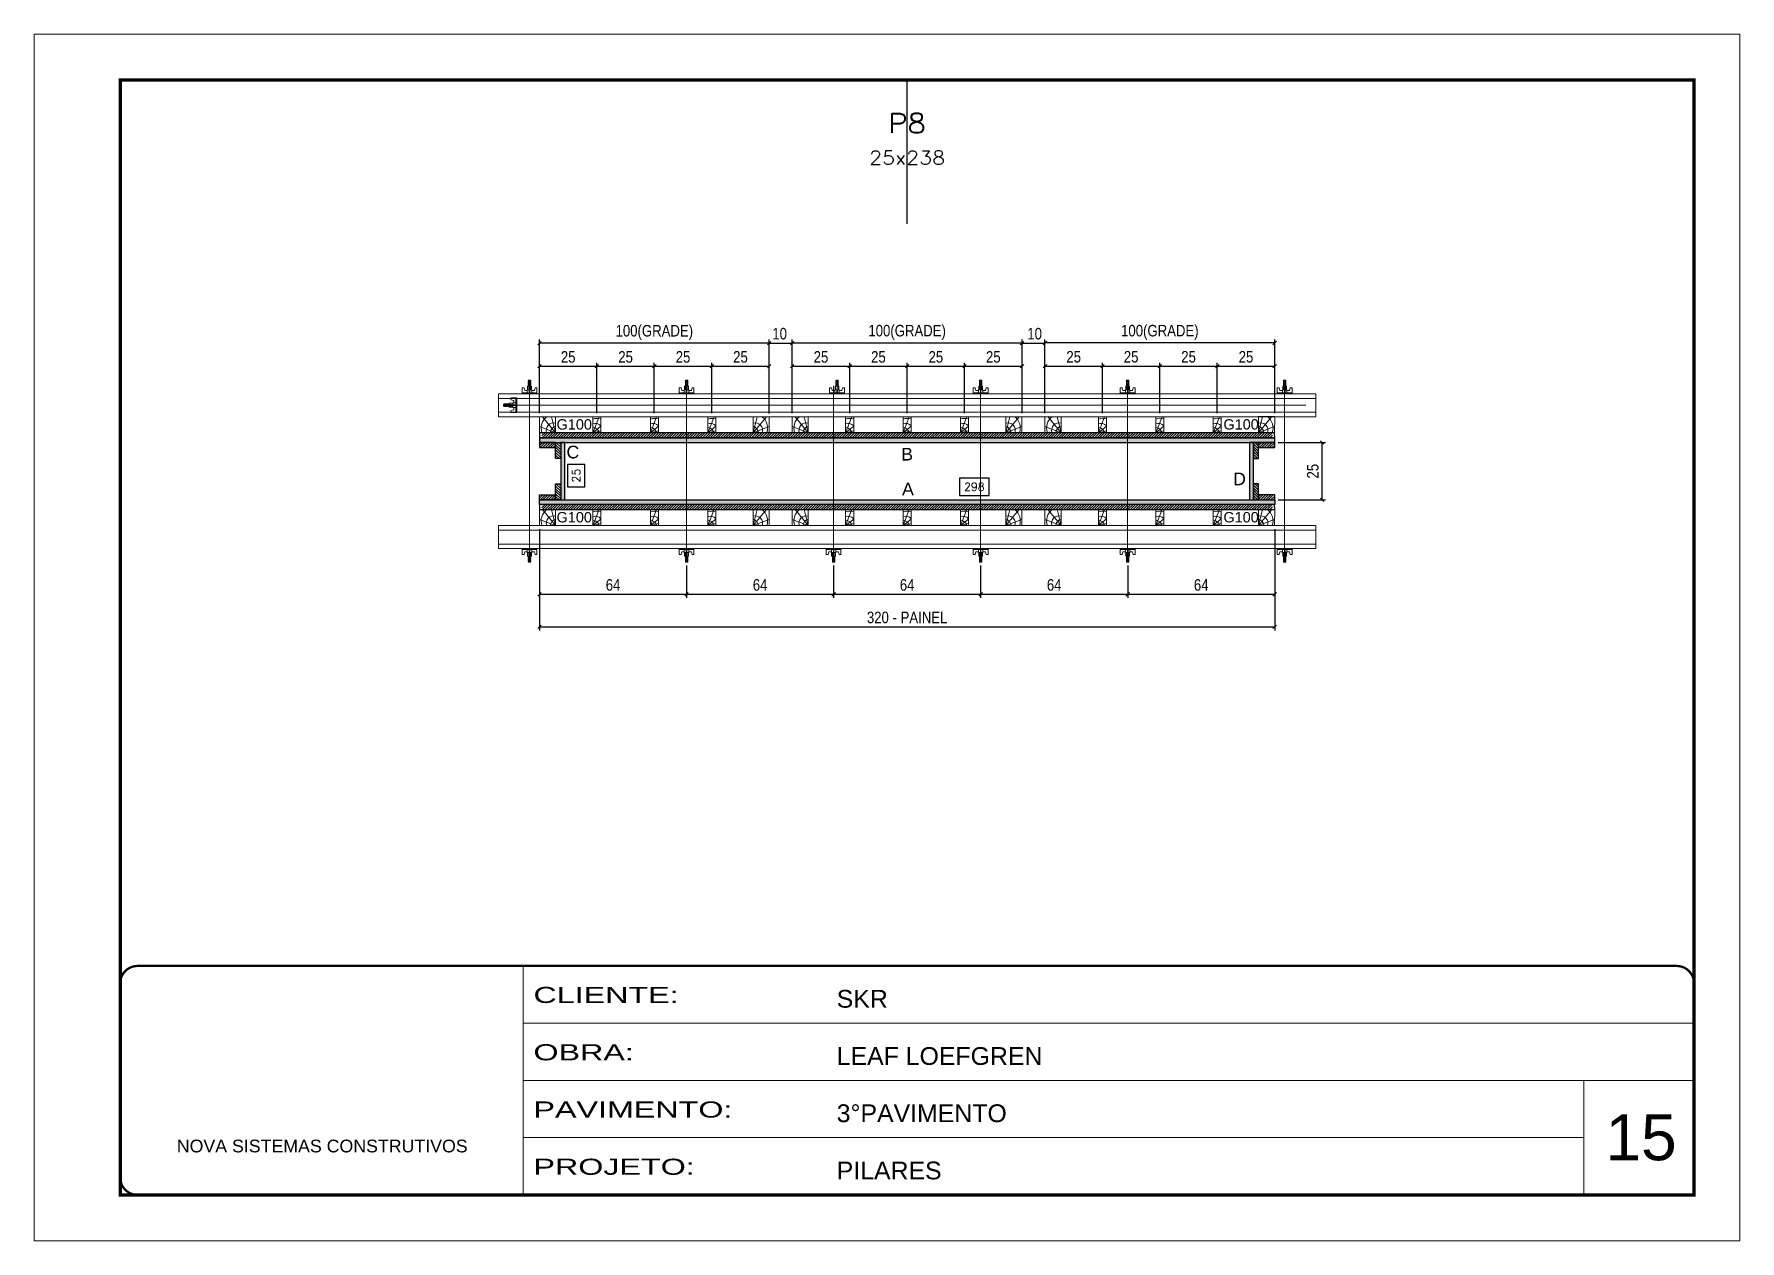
# Model space of a CAD drawing. Extents: x 14400 to 27878, y -21631 to 6985.
# Drawn here: x 17597 to 19082, y 2489 to 3539 of the extents above; entities that cross this region are included whole.
import ezdxf
from ezdxf.enums import TextEntityAlignment as Align

# ---------------------------------------------------------------- set-up
doc = ezdxf.new("R2010")
doc.units = 0
for name, pattern in [('CONTINUO', [0]), ('DASHED', [0.75, 0.5, -0.25]), ('HIDDEN', [0.375, 0.25, -0.125])]:
    doc.linetypes.add(name, pattern=pattern)
for name, color, linetype, lineweight in [('CARIMBO', 255, 'Continuous', 9), ('Folhas', 255, 'Continuous', 9), ('Hachura', 251, 'Continuous', 9), ('Madeira', 126, 'Continuous', 18), ('Perfil Metálico', 224, 'Continuous', 18), ('SARRAFO DE PRESSAO', 251, 'DASHED', 9), ('Texto Seção', 7, 'Continuous', 15)]:
    doc.layers.add(name, color=color, linetype=linetype, lineweight=lineweight)
for name, color, linetype in [('CHAPA', 1, 'Continuous'), ('COTA', 241, 'Continuous'), ('SARRAFO', 251, 'Continuous'), ('Texto de Titulo', 7, 'Continuous'), ('Texto Qtd Sarr', 242, 'Continuous'), ('TEXTO_GERAL', 7, 'Continuous')]:
    doc.layers.add(name, color=color, linetype=linetype)
doc.styles.add('ARIAL', font='arial.ttf')
doc.styles.add('COTA TECNICA 2X', font='techl___.ttf', dxfattribs={"height": 10})
doc.styles.add('ROMANS', font='romans.shx')
doc.styles.add('SANSSERIF', font='sas_____.pfb')
doc.styles.add('Tecnologia', font='')
doc.styles.get('Tecnologia').set_extended_font_data('Forgotten Futurist')
doc.dimstyles.new('SECAO PILAR', dxfattribs={"dimtxt": 10, "dimasz": 3, "dimexe": 3, "dimexo": 3, "dimgap": 3, "dimtad": 1, "dimdec": 1, "dimlfac": 0.5, "dimzin": 12, "dimdsep": 46, "dimtxsty": 'COTA TECNICA 2X', "dimblk1": 'OBLIQUE', "dimblk2": 'OBLIQUE', "dimsah": 1, "dimcen": 0.9, "dimclrd": 256, "dimclre": 256, "dimclrt": 256, "dimadec": 1, "dimazin": 3, "dimtfac": 1, "dimtdec": 1, "dimtmove": 0, "dimatfit": 3, "dimfxl": 1, "dimtolj": 1, "dimtzin": 12, "dimarcsym": 0})
doc.dimstyles.new('SECÇÃO 2', dxfattribs={"dimtxt": 7, "dimasz": 6, "dimexe": 0.18, "dimexo": 2, "dimgap": -4, "dimtad": 3, "dimdec": 1, "dimlfac": 0.5, "dimzin": 12, "dimdsep": 46, "dimtxsty": 'ROMANS', "dimblk": 'ARCHTICK', "dimcen": 0.09, "dimse1": 1, "dimse2": 1, "dimsd1": 1, "dimsd2": 1, "dimclrd": 180, "dimclre": 5, "dimclrt": 1, "dimadec": 0, "dimazin": 3, "dimtfac": 1, "dimtdec": 1, "dimtofl": 0, "dimtmove": 0, "dimatfit": 3, "dimldrblk": 'ARCHTICK', "dimfxl": 1, "dimtolj": 1, "dimtzin": 0, "dimarcsym": 0})
pattern_1 = [(315, (41554.3754, -6355.2019), (1.12253202, 1.12253202), [])]
pattern_2 = [(315, (41554.3754, -6319.2019), (1.12253202, 1.12253202), [])]

msp = doc.modelspace()

# ---------------------------------------------------------------- texts
at = {"layer": 'CARIMBO', "style": 'ARIAL'}
msp.add_text('15', height=40, dxfattribs=at).set_placement((18964.83, 2559.15))
at = {"layer": 'TEXTO_GERAL', "color": 0, "linetype": 'Continuous', "style": 'SANSSERIF'}
for p in [(18051.81, 3199.43), (18632.35, 3199.45), (18051.81, 3118.64), (18632.35, 3118.66)]:
    msp.add_text('G100', height=9, dxfattribs=at).set_placement(p, align=Align.MIDDLE_LEFT)
at = {"layer": 'TEXTO_GERAL', "style": 'ARIAL'}
for s, p in [('C', (18065.98, 3175.37)), ('B', (18356.97, 3173.5)), ('A', (18357.71, 3143.27)), ('D', (18646.33, 3152.01))]:
    msp.add_text(s, height=11, dxfattribs=at).set_placement(p, align=Align.MIDDLE_CENTER)

# ---------------------------------------------------------------- blocks, each defined once
blk = doc.blocks.new('9999999999')
at = {"color": 30, "linetype": 'CONTINUO'}
for p, q in [((98564.6, 34230.2), (98564.6, 34429.4)), ((98564.6, 34379.6), (99584, 34379.6)), ((98564.6, 34329.8), (99488, 34329.8)), ((99584, 34329.8), (99488, 34329.8)), ((99488, 34329.8), (99488, 34230.2)), ((98564.6, 34280), (99488, 34280))]:
    blk.add_line(p, q, dxfattribs=at)
at = {"color": 30, "linetype": 'CONTINUO', "const_width": 2}
blk.add_lwpolyline([(99584, 34230.2), (99584, 34414.4, 0.414214), (99569, 34429.4), (98229, 34429.4, 0.414214), (98214, 34414.4), (98214, 34245.2, 0.414214), (98229, 34230.2), (99584, 34230.2)], format="xyb", dxfattribs=at)
at = {"layer": 'Folhas'}
blk.add_lwpolyline([(98139, 34190.2), (99624, 34190.2), (99624, 35240.2), (98139, 35240.2)], close=True, dxfattribs=at)
at = {"layer": 'Folhas', "color": 30, "const_width": 3}
blk.add_lwpolyline([(98214, 34230.2), (99584, 34230.2), (99584, 35200.2), (98214, 35200.2)], close=True, dxfattribs=at)
at = {"color": 7, "linetype": 'Continuous', "ltscale": 5, "style": 'ARIAL'}
for s, height, p in [('SKR', 15.48, (98837.7, 34393.1)), ('LEAF LOEFGREN', 15.483, (98837.7, 34343.3)), ('3°PAVIMENTO', 15.483, (98837.7, 34293.5)), ('NOVA SISTEMAS CONSTRUTIVOS', 11.059, (98263.2, 34267.2)), ('PILARES', 15.48, (98837.7, 34243.7))]:
    blk.add_text(s, height=height, dxfattribs=at).set_placement(p)
at = {"layer": 'Folhas', "color": 7, "style": 'Tecnologia', "width": 1.5}
for s, p in [('CLIENTE:', (98573.7, 34397.2)), ('OBRA:', (98573.7, 34347.3)), ('PAVIMENTO:', (98573.7, 34297.5)), ('PROJETO:', (98573.7, 34247.7))]:
    blk.add_text(s, height=14, dxfattribs=at).set_placement(p)
blk = doc.blocks.new('titulo1')
at = {"layer": 'Defpoints', "color": 252, "linetype": 'HIDDEN', "ltscale": 2}
blk.add_line((0, 0), (0, 125), dxfattribs=at)
at = {"layer": 'Defpoints', "style": 'ROMANS', "oblique": 15}
blk.add_attdef('FOLHA', text='', height=10, dxfattribs=at).set_placement((0, 15.6), align=Align.MIDDLE_CENTER)
at = {"layer": 'Texto Qtd Sarr', "color": 3, "style": 'ROMANS', "oblique": 15}
for tag, height, p in [('TITULO', 17, (0, 71.4)), ('SEÇÃO', 12, (0, 41.5))]:
    blk.add_attdef(tag, text='', height=height, dxfattribs=at).set_placement(p, align=Align.MIDDLE_CENTER)
blk = doc.blocks.new('*D4139')
at = {"layer": 'COTA', "color": 180, "lineweight": -2, "transparency": 16777216}
for p, q in [((18076.4, 3164.5), (18061.4, 3164.5)), ((18061.4, 3164.5), (18061.4, 3145.2)), ((18076.4, 3145.2), (18076.4, 3164.5)), ((18061.4, 3145.2), (18076.4, 3145.2))]:
    blk.add_line(p, q, dxfattribs=at)
at = {"layer": 'Defpoints', "color": 0, "transparency": 16777216}
for p in [(18076.3, 3183.7), (18076.3, 3133.7), (18080.4, 3133.7)]:
    blk.add_point(p, dxfattribs=at)
at = {"layer": 'COTA', "color": 1, "transparency": 16777216, "insert": (18068.9, 3154.8), "char_height": 7, "attachment_point": 5, "rotation": 90, "style": 'ROMANS'}
blk.add_mtext('\\A1;25', dxfattribs=at)
blk = doc.blocks.new('_ArchTick')
at = {"color": 0, "linetype": 'ByBlock', "const_width": 0.15}
blk.add_lwpolyline([(-0.5, -0.5), (0.5, 0.5)], dxfattribs=at)
blk = doc.blocks.new('*D4140')
at = {"layer": 'COTA', "color": 180, "lineweight": -2, "transparency": 16777216}
for p, q in [((18428.5, 3152.7), (18402.5, 3152.7)), ((18402.5, 3152.7), (18402.5, 3137.7)), ((18428.5, 3137.7), (18428.5, 3152.7)), ((18402.5, 3137.7), (18428.5, 3137.7))]:
    blk.add_line(p, q, dxfattribs=at)
at = {"layer": 'Defpoints', "color": 0, "transparency": 16777216}
for p in [(18059, 3133.7), (18655, 3133.7), (18655, 3133.7)]:
    blk.add_point(p, dxfattribs=at)
at = {"layer": 'COTA', "color": 1, "transparency": 16777216, "insert": (18415.5, 3145.2), "char_height": 7, "attachment_point": 5, "style": 'ROMANS'}
blk.add_mtext('\\A1;298', dxfattribs=at)
blk = doc.blocks.new('_Oblique')
at = {"color": 0, "linetype": 'ByBlock', "lineweight": -2}
blk.add_line((-0.5, -0.5), (0.5, 0.5), dxfattribs=at)
blk = doc.blocks.new('*D4141')
at = {"layer": 'COTA', "lineweight": -2, "transparency": 16777216}
for p, q in [((18037, 3108.4), (18037, 3020.2)), ((18677, 3108.4), (18677, 3020.2)), ((18037, 3023.2), (18677, 3023.2))]:
    blk.add_line(p, q, dxfattribs=at)
at = {"layer": 'Defpoints', "color": 0, "transparency": 16777216}
for p in [(18037, 3111.4), (18677, 3111.4), (18677, 3023.2)]:
    blk.add_point(p, dxfattribs=at)
at = {"layer": 'COTA', "lineweight": -2, "transparency": 16777216, "xscale": 3, "yscale": 3, "zscale": 3, "rotation": 180}
blk.add_blockref('_Oblique', (18037, 3023.2), dxfattribs=at)
at = {"layer": 'COTA', "lineweight": -2, "transparency": 16777216, "xscale": 3, "yscale": 3, "zscale": 3}
blk.add_blockref('_Oblique', (18677, 3023.2), dxfattribs=at)
at = {"layer": 'COTA', "transparency": 16777216, "insert": (18357, 3031.4), "char_height": 10, "attachment_point": 5, "style": 'COTA TECNICA 2X'}
blk.add_mtext('\\A1;320 - PAINEL', dxfattribs=at)
blk = doc.blocks.new('*D4142')
at = {"layer": 'COTA', "lineweight": -2, "transparency": 16777216}
for p, q in [((18037, 3108.3), (18037, 3048.6)), ((18165, 3076.6), (18165, 3048.6)), ((18037, 3051.6), (18165, 3051.6))]:
    blk.add_line(p, q, dxfattribs=at)
at = {"layer": 'Defpoints', "color": 0, "transparency": 16777216}
for p in [(18037, 3111.3), (18165, 3079.6), (18165, 3051.6)]:
    blk.add_point(p, dxfattribs=at)
at = {"layer": 'COTA', "lineweight": -2, "transparency": 16777216, "xscale": 3, "yscale": 3, "zscale": 3, "rotation": 180}
blk.add_blockref('_Oblique', (18037, 3051.6), dxfattribs=at)
at = {"layer": 'COTA', "lineweight": -2, "transparency": 16777216, "xscale": 3, "yscale": 3, "zscale": 3}
blk.add_blockref('_Oblique', (18165, 3051.6), dxfattribs=at)
at = {"layer": 'COTA', "transparency": 16777216, "insert": (18101, 3059.7), "char_height": 10, "attachment_point": 5, "style": 'COTA TECNICA 2X'}
blk.add_mtext('\\A1;64', dxfattribs=at)
blk = doc.blocks.new('*D4143')
at = {"layer": 'COTA', "lineweight": -2, "transparency": 16777216}
for p, q in [((18677, 3108.3), (18677, 3048.6)), ((18549, 3076.6), (18549, 3048.6)), ((18549, 3051.6), (18677, 3051.6))]:
    blk.add_line(p, q, dxfattribs=at)
at = {"layer": 'Defpoints', "color": 0, "transparency": 16777216}
for p in [(18677, 3111.3), (18549, 3079.6), (18677, 3051.6)]:
    blk.add_point(p, dxfattribs=at)
at = {"layer": 'COTA', "lineweight": -2, "transparency": 16777216, "xscale": 3, "yscale": 3, "zscale": 3, "rotation": 180}
blk.add_blockref('_Oblique', (18549, 3051.6), dxfattribs=at)
at = {"layer": 'COTA', "lineweight": -2, "transparency": 16777216, "xscale": 3, "yscale": 3, "zscale": 3}
blk.add_blockref('_Oblique', (18677, 3051.6), dxfattribs=at)
at = {"layer": 'COTA', "transparency": 16777216, "insert": (18613, 3059.7), "char_height": 10, "attachment_point": 5, "style": 'COTA TECNICA 2X'}
blk.add_mtext('\\A1;64', dxfattribs=at)
blk = doc.blocks.new('C')
at = {"layer": 'Hachura', "color": 0}
for p, q in [((0, 3.22), (0, -3.22)), ((0.45, 3.22), (0, 3.22)), ((0.46, 3.16), (0, 3.16)), ((0.46, 3.05), (0, 3.05)), ((0.46, 2.88), (0, 2.88)), ((0, 2.75), (0, -1.16)), ((0.46, 2.65), (0, 2.65)), ((0.46, 2.23), (0, 2.23)), ((0.46, 1.51), (0, 1.51)), ((0.39, 0.49), (0.17, 0.49)), ((0.45, -3.23), (0.45, 3.22)), ((0.45, 3.22), (2.58, 3.22)), ((1.74, 0.97), (0.45, 0.97)), ((1.45, 0.1), (0.45, 0.1)), ((1.35, 1.94), (1.35, 0.96)), ((2.58, 2.39), (1.47, 2.09)), ((1.74, -0.97), (1.74, 0.97)), ((1.74, 0.97), (1.74, 0.84)), ((1.74, 0.97), (1.74, 0.84)), ((1.74, 0.84), (3.35, 0.84)), ((3.35, 0.45), (1.74, 0.45)), ((2.58, 3.22), (2.58, 2.39)), ((3.32, 0.84), (3.32, -0.84)), ((3.35, 0.84), (3.35, -0.84)), ((3.68, 0.45), (3.35, 0.45)), ((3.84, -0.52), (3.35, 0.45)), ((3.35, 0.06), (3.67, -0.57)), ((3.68, 0.45), (4.16, -0.52)), ((3.72, 0.5), (4.25, -0.57)), ((4.37, -0.55), (3.83, 0.53)), ((4.15, 0.45), (3.93, 0.45)), ((4.42, -0.52), (3.93, 0.45)), ((4.15, 0.45), (4.26, 0.45)), ((4.26, 0.45), (4.74, -0.52)), ((4.3, 0.5), (4.83, -0.57)), ((4.95, -0.55), (4.41, 0.53)), ((4.51, 0.45), (4.84, 0.45)), ((5, -0.52), (4.51, 0.45)), ((4.84, 0.45), (5.32, -0.52)), ((4.88, 0.5), (5.41, -0.57)), ((5.53, -0.55), (4.99, 0.53)), ((5.58, -0.52), (5.09, 0.45)), ((5.42, 0.45), (5.09, 0.45)), ((5.58, -0.52), (5.09, 0.45)), ((5.42, 0.45), (5.74, -0.19)), ((5.46, 0.5), (5.74, -0.07)), ((5.74, 0.19), (5.57, 0.53)), ((5.74, 0.32), (5.68, 0.45)), ((5.68, 0.45), (5.74, 0.45)), ((5.74, 0.45), (5.9, 0.29)), ((5.74, 0.45), (5.74, -0.52)), ((5.9, -0.36), (5.9, 0.29)), ((0.45, 0), (0, 0)), ((0.46, -1.52), (0, -1.52)), ((0.46, -2.23), (0, -2.23)), ((0.46, -2.65), (0, -2.65)), ((0.46, -2.88), (0, -2.88)), ((0.46, -3.05), (0, -3.05)), ((0.46, -3.16), (0, -3.16)), ((0, -3.22), (2.57, -3.22)), ((0.08, -0.48), (0.29, -0.48)), ((0.29, -0.48), (0.4, -0.48)), ((0.45, 0), (0.45, -0.97)), ((0.45, -0.16), (1.45, -0.16)), ((0.45, -0.65), (0.45, -0.32)), ((0.45, -3.23), (0.45, -0.65)), ((0.45, -0.97), (1.74, -0.97)), ((1.35, -1.94), (1.35, -0.97)), ((2.58, -2.39), (1.47, -2.1)), ((3.35, -0.32), (1.74, -0.32)), ((3.35, -0.84), (1.74, -0.84)), ((2.58, -3.23), (2.58, -2.39)), ((3.35, -0.07), (3.58, -0.52)), ((3.35, -0.52), (3.58, -0.52)), ((3.84, -0.52), (4.16, -0.52)), ((4.42, -0.52), (4.74, -0.52)), ((4.63, -0.52), (4.74, -0.52)), ((5, -0.52), (5.32, -0.52)), ((5.58, -0.52), (5.74, -0.52)), ((5.74, -0.52), (5.9, -0.36)), ((5.74, -0.52), (5.74, -0.52))]:
    blk.add_line(p, q, dxfattribs=at)
for centre, radius, start, end in [((1.52, 1.94), 0.161, 104.74356, 180), ((1.44, -0.03), 0.129, 272.69497, 87.30503), ((3.81, 0.39), 0.143, 25.56881, 154.43119), ((4.39, 0.39), 0.143, 25.56881, 154.43119), ((4.97, 0.39), 0.143, 25.56881, 154.43119), ((5.55, 0.39), 0.143, 25.56881, 154.43119), ((0.17, -0.37), 0.174, 221.74404, 317.85924), ((1.52, -1.94), 0.161, 180, 255.25644), ((3.71, -0.4), 0.174, 222.14076, 318.25596), ((4.29, -0.4), 0.174, 222.14076, 318.25596), ((4.87, -0.4), 0.174, 222.14076, 318.25596), ((5.45, -0.4), 0.174, 222.14076, 318.25596), ((5.61, -0.4), 0.174, 317.85924, 318.25596)]:
    blk.add_arc(centre, radius, start, end, dxfattribs=at)
blk = doc.blocks.new('*D4144')
at = {"layer": 'COTA', "lineweight": -2, "transparency": 16777216}
for p, q in [((18680, 3183.7), (18721.3, 3183.7)), ((18718.3, 3133.7), (18718.3, 3183.7)), ((18680, 3133.7), (18721.3, 3133.7))]:
    blk.add_line(p, q, dxfattribs=at)
at = {"layer": 'Defpoints', "color": 0, "transparency": 16777216}
for p in [(18677, 3183.7), (18718.3, 3183.7), (18677, 3133.7)]:
    blk.add_point(p, dxfattribs=at)
at = {"layer": 'COTA', "lineweight": -2, "transparency": 16777216, "xscale": 3, "yscale": 3, "zscale": 3}
for p, rotation in [((18718.3, 3183.7), 90), ((18718.3, 3133.7), 270)]:
    blk.add_blockref('_Oblique', p, dxfattribs=dict(at, rotation=rotation))
at = {"layer": 'COTA', "transparency": 16777216, "insert": (18710.2, 3158.7), "char_height": 10, "attachment_point": 5, "rotation": 90, "style": 'COTA TECNICA 2X'}
blk.add_mtext('\\A1;25', dxfattribs=at)
blk = doc.blocks.new('*D4145')
at = {"layer": 'COTA', "lineweight": -2, "transparency": 16777216}
for p, q in [((18165, 3076.6), (18165, 3048.6)), ((18293, 3076.6), (18293, 3048.6)), ((18165, 3051.6), (18293, 3051.6))]:
    blk.add_line(p, q, dxfattribs=at)
at = {"layer": 'Defpoints', "color": 0, "transparency": 16777216}
for p in [(18165, 3079.6), (18293, 3079.6), (18293, 3051.6)]:
    blk.add_point(p, dxfattribs=at)
at = {"layer": 'COTA', "lineweight": -2, "transparency": 16777216, "xscale": 3, "yscale": 3, "zscale": 3, "rotation": 180}
blk.add_blockref('_Oblique', (18165, 3051.6), dxfattribs=at)
at = {"layer": 'COTA', "lineweight": -2, "transparency": 16777216, "xscale": 3, "yscale": 3, "zscale": 3}
blk.add_blockref('_Oblique', (18293, 3051.6), dxfattribs=at)
at = {"layer": 'COTA', "transparency": 16777216, "insert": (18229, 3059.7), "char_height": 10, "attachment_point": 5, "style": 'COTA TECNICA 2X'}
blk.add_mtext('\\A1;64', dxfattribs=at)
blk = doc.blocks.new('PONTALETE')
at = {"layer": 'Madeira'}
for q in [(2.71, 7), (7, 5.76), (7, 1.74)]:
    blk.add_line((0, 0), q, dxfattribs=at)
blk.add_lwpolyline([(0, 0), (7, 0), (7, 7), (0, 7)], close=True, dxfattribs=at)
for centre, radius, start, end in [((2.04, 0.06), 6.23, 37.28179, 109.09128), ((1.09, 0.9), 3.19, 343.60304, 109.98471), ((-0.21, -0.78), 3.09, 14.63219, 86.0383)]:
    blk.add_arc(centre, radius, start, end, dxfattribs=at)
blk = doc.blocks.new('MEIO PONTALETE')
at = {"layer": 'Madeira'}
for q in [(2.71, 7), (3.5, 2.88), (3.5, 0.87)]:
    blk.add_line((0, 0), q, dxfattribs=at)
blk.add_lwpolyline([(0, 0), (3.5, 0), (3.5, 7), (0, 7)], close=True, dxfattribs=at)
for centre, radius, start, end in [((2.04, 0.06), 6.23, 76.44987, 109.09128), ((1.09, 0.9), 3.19, 40.90626, 109.98471), ((-0.21, -0.78), 3.09, 14.63219, 86.0383)]:
    blk.add_arc(centre, radius, start, end, dxfattribs=at)
blk = doc.blocks.new('*D4146')
at = {"layer": 'COTA', "lineweight": -2, "transparency": 16777216}
for p, q in [((18036.9, 3209.1), (18036.9, 3253)), ((18086.9, 3209.1), (18086.9, 3253)), ((18036.9, 3250), (18086.9, 3250))]:
    blk.add_line(p, q, dxfattribs=at)
at = {"layer": 'Defpoints', "color": 0, "transparency": 16777216}
for p in [(18086.9, 3250), (18036.9, 3206.1), (18086.9, 3206.1)]:
    blk.add_point(p, dxfattribs=at)
at = {"layer": 'COTA', "lineweight": -2, "transparency": 16777216, "xscale": 3, "yscale": 3, "zscale": 3, "rotation": 180}
blk.add_blockref('_Oblique', (18036.9, 3250), dxfattribs=at)
at = {"layer": 'COTA', "lineweight": -2, "transparency": 16777216, "xscale": 3, "yscale": 3, "zscale": 3}
blk.add_blockref('_Oblique', (18086.9, 3250), dxfattribs=at)
at = {"layer": 'COTA', "transparency": 16777216, "insert": (18061.9, 3258.1), "char_height": 10, "attachment_point": 5, "style": 'COTA TECNICA 2X'}
blk.add_mtext('\\A1;25', dxfattribs=at)
blk = doc.blocks.new('*D4147')
at = {"layer": 'COTA', "lineweight": -2, "transparency": 16777216}
for p, q in [((18036.9, 3209.1), (18036.9, 3273.2)), ((18236.9, 3270.2), (18036.9, 3270.2)), ((18236.9, 3209.1), (18236.9, 3273.2))]:
    blk.add_line(p, q, dxfattribs=at)
at = {"layer": 'Defpoints', "color": 0, "transparency": 16777216}
for p in [(18036.9, 3270.2), (18036.9, 3206.1), (18236.9, 3206.1)]:
    blk.add_point(p, dxfattribs=at)
at = {"layer": 'COTA', "lineweight": -2, "transparency": 16777216, "xscale": 3, "yscale": 3, "zscale": 3, "rotation": 180}
blk.add_blockref('_Oblique', (18036.9, 3270.2), dxfattribs=at)
at = {"layer": 'COTA', "lineweight": -2, "transparency": 16777216, "xscale": 3, "yscale": 3, "zscale": 3}
blk.add_blockref('_Oblique', (18236.9, 3270.2), dxfattribs=at)
at = {"layer": 'COTA', "transparency": 16777216, "insert": (18136.9, 3279.4), "char_height": 10, "attachment_point": 5, "style": 'COTA TECNICA 2X'}
blk.add_mtext('\\A1;100(GRADE)', dxfattribs=at)
blk = doc.blocks.new('*D4148')
at = {"layer": 'COTA', "lineweight": -2, "transparency": 16777216}
for p, q in [((18086.9, 3209.1), (18086.9, 3253)), ((18136.9, 3209.1), (18136.9, 3253)), ((18086.9, 3250), (18136.9, 3250))]:
    blk.add_line(p, q, dxfattribs=at)
at = {"layer": 'Defpoints', "color": 0, "transparency": 16777216}
for p in [(18136.9, 3250), (18086.9, 3206.1), (18136.9, 3206.1)]:
    blk.add_point(p, dxfattribs=at)
at = {"layer": 'COTA', "lineweight": -2, "transparency": 16777216, "xscale": 3, "yscale": 3, "zscale": 3, "rotation": 180}
blk.add_blockref('_Oblique', (18086.9, 3250), dxfattribs=at)
at = {"layer": 'COTA', "lineweight": -2, "transparency": 16777216, "xscale": 3, "yscale": 3, "zscale": 3}
blk.add_blockref('_Oblique', (18136.9, 3250), dxfattribs=at)
at = {"layer": 'COTA', "transparency": 16777216, "insert": (18111.9, 3258.1), "char_height": 10, "attachment_point": 5, "style": 'COTA TECNICA 2X'}
blk.add_mtext('\\A1;25', dxfattribs=at)
blk = doc.blocks.new('*D4149')
at = {"layer": 'COTA', "lineweight": -2, "transparency": 16777216}
for p, q in [((18136.9, 3209.1), (18136.9, 3253)), ((18186.9, 3209.1), (18186.9, 3253)), ((18136.9, 3250), (18186.9, 3250))]:
    blk.add_line(p, q, dxfattribs=at)
at = {"layer": 'Defpoints', "color": 0, "transparency": 16777216}
for p in [(18186.9, 3250), (18136.9, 3206.1), (18186.9, 3206.1)]:
    blk.add_point(p, dxfattribs=at)
at = {"layer": 'COTA', "lineweight": -2, "transparency": 16777216, "xscale": 3, "yscale": 3, "zscale": 3, "rotation": 180}
blk.add_blockref('_Oblique', (18136.9, 3250), dxfattribs=at)
at = {"layer": 'COTA', "lineweight": -2, "transparency": 16777216, "xscale": 3, "yscale": 3, "zscale": 3}
blk.add_blockref('_Oblique', (18186.9, 3250), dxfattribs=at)
at = {"layer": 'COTA', "transparency": 16777216, "insert": (18161.9, 3258.1), "char_height": 10, "attachment_point": 5, "style": 'COTA TECNICA 2X'}
blk.add_mtext('\\A1;25', dxfattribs=at)
blk = doc.blocks.new('*D4150')
at = {"layer": 'COTA', "lineweight": -2, "transparency": 16777216}
for p, q in [((18186.9, 3209.1), (18186.9, 3253)), ((18236.9, 3209.1), (18236.9, 3253)), ((18186.9, 3250), (18236.9, 3250))]:
    blk.add_line(p, q, dxfattribs=at)
at = {"layer": 'Defpoints', "color": 0, "transparency": 16777216}
for p in [(18236.9, 3250), (18186.9, 3206.1), (18236.9, 3206.1)]:
    blk.add_point(p, dxfattribs=at)
at = {"layer": 'COTA', "lineweight": -2, "transparency": 16777216, "xscale": 3, "yscale": 3, "zscale": 3, "rotation": 180}
blk.add_blockref('_Oblique', (18186.9, 3250), dxfattribs=at)
at = {"layer": 'COTA', "lineweight": -2, "transparency": 16777216, "xscale": 3, "yscale": 3, "zscale": 3}
blk.add_blockref('_Oblique', (18236.9, 3250), dxfattribs=at)
at = {"layer": 'COTA', "transparency": 16777216, "insert": (18211.9, 3258.1), "char_height": 10, "attachment_point": 5, "style": 'COTA TECNICA 2X'}
blk.add_mtext('\\A1;25', dxfattribs=at)
blk = doc.blocks.new('*D4151')
at = {"layer": 'COTA', "lineweight": -2, "transparency": 16777216}
for p, q in [((18236.9, 3209), (18236.9, 3273.2)), ((18236.9, 3270.2), (18257, 3270.2)), ((18257, 3209.1), (18257, 3273.2))]:
    blk.add_line(p, q, dxfattribs=at)
at = {"layer": 'Defpoints', "color": 0, "transparency": 16777216}
for p in [(18257, 3270.2), (18236.9, 3206), (18257, 3206.1)]:
    blk.add_point(p, dxfattribs=at)
at = {"layer": 'COTA', "lineweight": -2, "transparency": 16777216, "xscale": 3, "yscale": 3, "zscale": 3, "rotation": 180}
blk.add_blockref('_Oblique', (18236.9, 3270.2), dxfattribs=at)
at = {"layer": 'COTA', "lineweight": -2, "transparency": 16777216, "xscale": 3, "yscale": 3, "zscale": 3}
blk.add_blockref('_Oblique', (18257, 3270.2), dxfattribs=at)
at = {"layer": 'COTA', "transparency": 16777216, "insert": (18246, 3278.3), "char_height": 10, "attachment_point": 5, "style": 'COTA TECNICA 2X'}
blk.add_mtext('\\A1;10', dxfattribs=at)
blk = doc.blocks.new('*D4152')
at = {"layer": 'COTA', "lineweight": -2, "transparency": 16777216}
for p, q in [((18257, 3209.1), (18257, 3253)), ((18307, 3209.1), (18307, 3253)), ((18257, 3250), (18307, 3250))]:
    blk.add_line(p, q, dxfattribs=at)
at = {"layer": 'Defpoints', "color": 0, "transparency": 16777216}
for p in [(18307, 3250), (18257, 3206.1), (18307, 3206.1)]:
    blk.add_point(p, dxfattribs=at)
at = {"layer": 'COTA', "lineweight": -2, "transparency": 16777216, "xscale": 3, "yscale": 3, "zscale": 3, "rotation": 180}
blk.add_blockref('_Oblique', (18257, 3250), dxfattribs=at)
at = {"layer": 'COTA', "lineweight": -2, "transparency": 16777216, "xscale": 3, "yscale": 3, "zscale": 3}
blk.add_blockref('_Oblique', (18307, 3250), dxfattribs=at)
at = {"layer": 'COTA', "transparency": 16777216, "insert": (18282, 3258.1), "char_height": 10, "attachment_point": 5, "style": 'COTA TECNICA 2X'}
blk.add_mtext('\\A1;25', dxfattribs=at)
blk = doc.blocks.new('*D4153')
at = {"layer": 'COTA', "lineweight": -2, "transparency": 16777216}
for p, q in [((18257, 3209.1), (18257, 3273.2)), ((18457, 3270.2), (18257, 3270.2)), ((18457, 3209.1), (18457, 3273.2))]:
    blk.add_line(p, q, dxfattribs=at)
at = {"layer": 'Defpoints', "color": 0, "transparency": 16777216}
for p in [(18257, 3270.2), (18257, 3206.1), (18457, 3206.1)]:
    blk.add_point(p, dxfattribs=at)
at = {"layer": 'COTA', "lineweight": -2, "transparency": 16777216, "xscale": 3, "yscale": 3, "zscale": 3, "rotation": 180}
blk.add_blockref('_Oblique', (18257, 3270.2), dxfattribs=at)
at = {"layer": 'COTA', "lineweight": -2, "transparency": 16777216, "xscale": 3, "yscale": 3, "zscale": 3}
blk.add_blockref('_Oblique', (18457, 3270.2), dxfattribs=at)
at = {"layer": 'COTA', "transparency": 16777216, "insert": (18357, 3279.5), "char_height": 10, "attachment_point": 5, "style": 'COTA TECNICA 2X'}
blk.add_mtext('\\A1;100(GRADE)', dxfattribs=at)
blk = doc.blocks.new('*D4154')
at = {"layer": 'COTA', "lineweight": -2, "transparency": 16777216}
for p, q in [((18307, 3209.1), (18307, 3253)), ((18357, 3209.1), (18357, 3253)), ((18307, 3250), (18357, 3250))]:
    blk.add_line(p, q, dxfattribs=at)
at = {"layer": 'Defpoints', "color": 0, "transparency": 16777216}
for p in [(18357, 3250), (18307, 3206.1), (18357, 3206.1)]:
    blk.add_point(p, dxfattribs=at)
at = {"layer": 'COTA', "lineweight": -2, "transparency": 16777216, "xscale": 3, "yscale": 3, "zscale": 3, "rotation": 180}
blk.add_blockref('_Oblique', (18307, 3250), dxfattribs=at)
at = {"layer": 'COTA', "lineweight": -2, "transparency": 16777216, "xscale": 3, "yscale": 3, "zscale": 3}
blk.add_blockref('_Oblique', (18357, 3250), dxfattribs=at)
at = {"layer": 'COTA', "transparency": 16777216, "insert": (18332, 3258.1), "char_height": 10, "attachment_point": 5, "style": 'COTA TECNICA 2X'}
blk.add_mtext('\\A1;25', dxfattribs=at)
blk = doc.blocks.new('*D4155')
at = {"layer": 'COTA', "lineweight": -2, "transparency": 16777216}
for p, q in [((18357, 3209.1), (18357, 3253)), ((18407, 3209.1), (18407, 3253)), ((18357, 3250), (18407, 3250))]:
    blk.add_line(p, q, dxfattribs=at)
at = {"layer": 'Defpoints', "color": 0, "transparency": 16777216}
for p in [(18407, 3250), (18357, 3206.1), (18407, 3206.1)]:
    blk.add_point(p, dxfattribs=at)
at = {"layer": 'COTA', "lineweight": -2, "transparency": 16777216, "xscale": 3, "yscale": 3, "zscale": 3, "rotation": 180}
blk.add_blockref('_Oblique', (18357, 3250), dxfattribs=at)
at = {"layer": 'COTA', "lineweight": -2, "transparency": 16777216, "xscale": 3, "yscale": 3, "zscale": 3}
blk.add_blockref('_Oblique', (18407, 3250), dxfattribs=at)
at = {"layer": 'COTA', "transparency": 16777216, "insert": (18382, 3258.1), "char_height": 10, "attachment_point": 5, "style": 'COTA TECNICA 2X'}
blk.add_mtext('\\A1;25', dxfattribs=at)
blk = doc.blocks.new('*D4156')
at = {"layer": 'COTA', "lineweight": -2, "transparency": 16777216}
for p, q in [((18407, 3209.1), (18407, 3253)), ((18457, 3209.1), (18457, 3253)), ((18407, 3250), (18457, 3250))]:
    blk.add_line(p, q, dxfattribs=at)
at = {"layer": 'Defpoints', "color": 0, "transparency": 16777216}
for p in [(18457, 3250), (18407, 3206.1), (18457, 3206.1)]:
    blk.add_point(p, dxfattribs=at)
at = {"layer": 'COTA', "lineweight": -2, "transparency": 16777216, "xscale": 3, "yscale": 3, "zscale": 3, "rotation": 180}
blk.add_blockref('_Oblique', (18407, 3250), dxfattribs=at)
at = {"layer": 'COTA', "lineweight": -2, "transparency": 16777216, "xscale": 3, "yscale": 3, "zscale": 3}
blk.add_blockref('_Oblique', (18457, 3250), dxfattribs=at)
at = {"layer": 'COTA', "transparency": 16777216, "insert": (18432, 3258.1), "char_height": 10, "attachment_point": 5, "style": 'COTA TECNICA 2X'}
blk.add_mtext('\\A1;25', dxfattribs=at)
blk = doc.blocks.new('*D4157')
at = {"layer": 'COTA', "lineweight": -2, "transparency": 16777216}
for p, q in [((18457, 3209.1), (18457, 3273.2)), ((18457, 3270.2), (18477, 3270.2)), ((18477, 3209.1), (18477, 3273.2))]:
    blk.add_line(p, q, dxfattribs=at)
at = {"layer": 'Defpoints', "color": 0, "transparency": 16777216}
for p in [(18477, 3270.2), (18457, 3206.1), (18477, 3206.1)]:
    blk.add_point(p, dxfattribs=at)
at = {"layer": 'COTA', "lineweight": -2, "transparency": 16777216, "xscale": 3, "yscale": 3, "zscale": 3, "rotation": 180}
blk.add_blockref('_Oblique', (18457, 3270.2), dxfattribs=at)
at = {"layer": 'COTA', "lineweight": -2, "transparency": 16777216, "xscale": 3, "yscale": 3, "zscale": 3}
blk.add_blockref('_Oblique', (18477, 3270.2), dxfattribs=at)
at = {"layer": 'COTA', "transparency": 16777216, "insert": (18468, 3278.3), "char_height": 10, "attachment_point": 5, "style": 'COTA TECNICA 2X'}
blk.add_mtext('\\A1;10', dxfattribs=at)
blk = doc.blocks.new('*D4158')
at = {"layer": 'COTA', "lineweight": -2, "transparency": 16777216}
for p, q in [((18477, 3209.1), (18477, 3253.1)), ((18527, 3209.1), (18527, 3253.1)), ((18477, 3250.1), (18527, 3250.1))]:
    blk.add_line(p, q, dxfattribs=at)
at = {"layer": 'Defpoints', "color": 0, "transparency": 16777216}
for p in [(18527, 3250.1), (18477, 3206.1), (18527, 3206.1)]:
    blk.add_point(p, dxfattribs=at)
at = {"layer": 'COTA', "lineweight": -2, "transparency": 16777216, "xscale": 3, "yscale": 3, "zscale": 3, "rotation": 180}
blk.add_blockref('_Oblique', (18477, 3250.1), dxfattribs=at)
at = {"layer": 'COTA', "lineweight": -2, "transparency": 16777216, "xscale": 3, "yscale": 3, "zscale": 3}
blk.add_blockref('_Oblique', (18527, 3250.1), dxfattribs=at)
at = {"layer": 'COTA', "transparency": 16777216, "insert": (18502, 3258.2), "char_height": 10, "attachment_point": 5, "style": 'COTA TECNICA 2X'}
blk.add_mtext('\\A1;25', dxfattribs=at)
blk = doc.blocks.new('*D4159')
at = {"layer": 'COTA', "lineweight": -2, "transparency": 16777216}
for p, q in [((18477, 3209.1), (18477, 3273.3)), ((18677, 3270.3), (18477, 3270.3)), ((18677, 3209.1), (18677, 3273.3))]:
    blk.add_line(p, q, dxfattribs=at)
at = {"layer": 'Defpoints', "color": 0, "transparency": 16777216}
for p in [(18477, 3270.3), (18477, 3206.1), (18677, 3206.1)]:
    blk.add_point(p, dxfattribs=at)
at = {"layer": 'COTA', "lineweight": -2, "transparency": 16777216, "xscale": 3, "yscale": 3, "zscale": 3, "rotation": 180}
blk.add_blockref('_Oblique', (18477, 3270.3), dxfattribs=at)
at = {"layer": 'COTA', "lineweight": -2, "transparency": 16777216, "xscale": 3, "yscale": 3, "zscale": 3}
blk.add_blockref('_Oblique', (18677, 3270.3), dxfattribs=at)
at = {"layer": 'COTA', "transparency": 16777216, "insert": (18577, 3279.5), "char_height": 10, "attachment_point": 5, "style": 'COTA TECNICA 2X'}
blk.add_mtext('\\A1;100(GRADE)', dxfattribs=at)
blk = doc.blocks.new('*D4160')
at = {"layer": 'COTA', "lineweight": -2, "transparency": 16777216}
for p, q in [((18527, 3209.1), (18527, 3253.1)), ((18577, 3209.1), (18577, 3253.1)), ((18527, 3250.1), (18577, 3250.1))]:
    blk.add_line(p, q, dxfattribs=at)
at = {"layer": 'Defpoints', "color": 0, "transparency": 16777216}
for p in [(18577, 3250.1), (18527, 3206.1), (18577, 3206.1)]:
    blk.add_point(p, dxfattribs=at)
at = {"layer": 'COTA', "lineweight": -2, "transparency": 16777216, "xscale": 3, "yscale": 3, "zscale": 3, "rotation": 180}
blk.add_blockref('_Oblique', (18527, 3250.1), dxfattribs=at)
at = {"layer": 'COTA', "lineweight": -2, "transparency": 16777216, "xscale": 3, "yscale": 3, "zscale": 3}
blk.add_blockref('_Oblique', (18577, 3250.1), dxfattribs=at)
at = {"layer": 'COTA', "transparency": 16777216, "insert": (18552, 3258.2), "char_height": 10, "attachment_point": 5, "style": 'COTA TECNICA 2X'}
blk.add_mtext('\\A1;25', dxfattribs=at)
blk = doc.blocks.new('*D4161')
at = {"layer": 'COTA', "lineweight": -2, "transparency": 16777216}
for p, q in [((18577, 3209.1), (18577, 3253.1)), ((18627, 3209.1), (18627, 3253.1)), ((18577, 3250.1), (18627, 3250.1))]:
    blk.add_line(p, q, dxfattribs=at)
at = {"layer": 'Defpoints', "color": 0, "transparency": 16777216}
for p in [(18627, 3250.1), (18577, 3206.1), (18627, 3206.1)]:
    blk.add_point(p, dxfattribs=at)
at = {"layer": 'COTA', "lineweight": -2, "transparency": 16777216, "xscale": 3, "yscale": 3, "zscale": 3, "rotation": 180}
blk.add_blockref('_Oblique', (18577, 3250.1), dxfattribs=at)
at = {"layer": 'COTA', "lineweight": -2, "transparency": 16777216, "xscale": 3, "yscale": 3, "zscale": 3}
blk.add_blockref('_Oblique', (18627, 3250.1), dxfattribs=at)
at = {"layer": 'COTA', "transparency": 16777216, "insert": (18602, 3258.2), "char_height": 10, "attachment_point": 5, "style": 'COTA TECNICA 2X'}
blk.add_mtext('\\A1;25', dxfattribs=at)
blk = doc.blocks.new('*D4162')
at = {"layer": 'COTA', "lineweight": -2, "transparency": 16777216}
for p, q in [((18627, 3209.1), (18627, 3253.1)), ((18677, 3209.1), (18677, 3253.1)), ((18627, 3250.1), (18677, 3250.1))]:
    blk.add_line(p, q, dxfattribs=at)
at = {"layer": 'Defpoints', "color": 0, "transparency": 16777216}
for p in [(18677, 3250.1), (18627, 3206.1), (18677, 3206.1)]:
    blk.add_point(p, dxfattribs=at)
at = {"layer": 'COTA', "lineweight": -2, "transparency": 16777216, "xscale": 3, "yscale": 3, "zscale": 3, "rotation": 180}
blk.add_blockref('_Oblique', (18627, 3250.1), dxfattribs=at)
at = {"layer": 'COTA', "lineweight": -2, "transparency": 16777216, "xscale": 3, "yscale": 3, "zscale": 3}
blk.add_blockref('_Oblique', (18677, 3250.1), dxfattribs=at)
at = {"layer": 'COTA', "transparency": 16777216, "insert": (18652, 3258.2), "char_height": 10, "attachment_point": 5, "style": 'COTA TECNICA 2X'}
blk.add_mtext('\\A1;25', dxfattribs=at)
blk = doc.blocks.new('*D4163')
at = {"layer": 'COTA', "lineweight": -2, "transparency": 16777216}
for p, q in [((18293, 3076.6), (18293, 3048.6)), ((18421, 3076.6), (18421, 3048.6)), ((18293, 3051.6), (18421, 3051.6))]:
    blk.add_line(p, q, dxfattribs=at)
at = {"layer": 'Defpoints', "color": 0, "transparency": 16777216}
for p in [(18293, 3079.6), (18421, 3079.6), (18421, 3051.6)]:
    blk.add_point(p, dxfattribs=at)
at = {"layer": 'COTA', "lineweight": -2, "transparency": 16777216, "xscale": 3, "yscale": 3, "zscale": 3, "rotation": 180}
blk.add_blockref('_Oblique', (18293, 3051.6), dxfattribs=at)
at = {"layer": 'COTA', "lineweight": -2, "transparency": 16777216, "xscale": 3, "yscale": 3, "zscale": 3}
blk.add_blockref('_Oblique', (18421, 3051.6), dxfattribs=at)
at = {"layer": 'COTA', "transparency": 16777216, "insert": (18357, 3059.7), "char_height": 10, "attachment_point": 5, "style": 'COTA TECNICA 2X'}
blk.add_mtext('\\A1;64', dxfattribs=at)
blk = doc.blocks.new('*D4164')
at = {"layer": 'COTA', "lineweight": -2, "transparency": 16777216}
for p, q in [((18421, 3076.6), (18421, 3048.6)), ((18549, 3076.6), (18549, 3048.6)), ((18421, 3051.6), (18549, 3051.6))]:
    blk.add_line(p, q, dxfattribs=at)
at = {"layer": 'Defpoints', "color": 0, "transparency": 16777216}
for p in [(18421, 3079.6), (18549, 3079.6), (18549, 3051.6)]:
    blk.add_point(p, dxfattribs=at)
at = {"layer": 'COTA', "lineweight": -2, "transparency": 16777216, "xscale": 3, "yscale": 3, "zscale": 3, "rotation": 180}
blk.add_blockref('_Oblique', (18421, 3051.6), dxfattribs=at)
at = {"layer": 'COTA', "lineweight": -2, "transparency": 16777216, "xscale": 3, "yscale": 3, "zscale": 3}
blk.add_blockref('_Oblique', (18549, 3051.6), dxfattribs=at)
at = {"layer": 'COTA', "transparency": 16777216, "insert": (18485, 3059.7), "char_height": 10, "attachment_point": 5, "style": 'COTA TECNICA 2X'}
blk.add_mtext('\\A1;64', dxfattribs=at)

# ---------------------------------------------------------------- dimensions: what is measured, and where the dimension line sits
at = {"layer": 'COTA'}
for base, p1, p2, text, picture, middle in [((18036.95, 3270.22), (18236.94, 3206.07), (18036.95, 3206.09), '<>(GRADE)', '*D4147', (18136.94, 3279.44)), ((18256.97, 3270.23), (18456.96, 3206.09), (18256.97, 3206.11), '<>(GRADE)', '*D4153', (18356.97, 3279.45)), ((18476.97, 3270.25), (18676.97, 3206.1), (18476.97, 3206.13), '<>(GRADE)', '*D4159', (18576.97, 3279.47)), ((18676.97, 3023.19), (18036.97, 3111.36), (18676.97, 3111.4), '<> - PAINEL', '*D4141', (18356.97, 3031.41))]:
    dim = msp.add_linear_dim(base=base, p1=p1, p2=p2, text=text, dimstyle='SECAO PILAR', dxfattribs=at)
    dim.commit()
    dim.dimension.update_dxf_attribs({"geometry": picture, "text_midpoint": middle})
for base, p1, p2, dimstyle, picture, middle in [((18256.97, 3270.22), (18236.94, 3206.05), (18256.97, 3206.15), 'SECAO PILAR', '*D4151', (18245.95, 3270.22)), ((18476.97, 3270.23), (18456.96, 3206.07), (18476.97, 3206.11), 'SECAO PILAR', '*D4157', (18467.97, 3270.23)), ((18654.97, 3133.75), (18058.97, 3133.75), (18654.97, 3133.75), 'SECÇÃO 2', '*D4140', (18415.52, 3133.75))]:
    dim = msp.add_linear_dim(base=base, p1=p1, p2=p2, dimstyle=dimstyle, dxfattribs=at)
    dim.commit()
    dim.dimension.update_dxf_attribs({"geometry": picture, "text_midpoint": middle, "dimtype": 160})
for base, p1, p2, picture, middle in [((18086.95, 3250.02), (18036.95, 3206.09), (18086.95, 3206.08), '*D4146', (18061.95, 3258.13)), ((18136.95, 3250.02), (18086.95, 3206.08), (18136.95, 3206.08), '*D4148', (18111.95, 3258.13)), ((18186.95, 3250.02), (18136.95, 3206.08), (18186.95, 3206.08), '*D4149', (18161.95, 3258.13)), ((18236.94, 3250.02), (18186.95, 3206.08), (18236.94, 3206.08), '*D4150', (18211.94, 3258.13)), ((18306.97, 3250.04), (18256.97, 3206.11), (18306.97, 3206.1), '*D4152', (18281.97, 3258.15)), ((18356.97, 3250.04), (18306.97, 3206.1), (18356.97, 3206.1), '*D4154', (18331.97, 3258.15)), ((18406.97, 3250.04), (18356.97, 3206.1), (18406.97, 3206.1), '*D4155', (18381.97, 3258.15)), ((18456.96, 3250.04), (18406.97, 3206.1), (18456.96, 3206.1), '*D4156', (18431.97, 3258.15)), ((18526.97, 3250.06), (18476.97, 3206.13), (18526.97, 3206.12), '*D4158', (18501.97, 3258.17)), ((18576.97, 3250.06), (18526.97, 3206.12), (18576.97, 3206.12), '*D4160', (18551.97, 3258.17)), ((18626.97, 3250.06), (18576.97, 3206.12), (18626.97, 3206.12), '*D4161', (18601.97, 3258.17)), ((18676.97, 3250.06), (18626.97, 3206.12), (18676.97, 3206.12), '*D4162', (18651.97, 3258.17)), ((18165.04, 3051.61), (18036.97, 3111.35), (18165.04, 3079.58), '*D4142', (18101, 3059.71)), ((18676.97, 3051.61), (18549.04, 3079.58), (18676.97, 3111.35), '*D4143', (18613, 3059.71)), ((18293.04, 3051.61), (18165.04, 3079.58), (18293.04, 3079.58), '*D4145', (18229.04, 3059.71)), ((18421.04, 3051.61), (18293.04, 3079.58), (18421.04, 3079.58), '*D4163', (18357.04, 3059.71)), ((18549.04, 3051.61), (18421.04, 3079.58), (18549.04, 3079.58), '*D4164', (18485.04, 3059.71))]:
    dim = msp.add_linear_dim(base=base, p1=p1, p2=p2, dimstyle='SECAO PILAR', dxfattribs=at)
    dim.commit()
    dim.dimension.update_dxf_attribs({"geometry": picture, "text_midpoint": middle})
dim = msp.add_linear_dim(base=(18080.38, 3133.75), p1=(18076.29, 3183.75), p2=(18076.29, 3133.75), angle=270, dimstyle='SECÇÃO 2', dxfattribs=at)
dim.commit()
dim.dimension.update_dxf_attribs({"geometry": '*D4139', "text_midpoint": (18080.38, 3154.82), "dimtype": 160})
dim = msp.add_linear_dim(base=(18718.27, 3183.75), p1=(18676.97, 3133.75), p2=(18676.97, 3183.75), angle=90, dimstyle='SECAO PILAR', dxfattribs=at)
dim.commit()
dim.dimension.update_dxf_attribs({"geometry": '*D4144', "text_midpoint": (18710.16, 3158.75)})

# ---------------------------------------------------------------- hatches: boundary and pattern name
at = {"layer": 'Hachura'}
h = msp.add_hatch(color=256, dxfattribs=at)
h.dxf.hatch_style = 1
h.paths.add_polyline_path([(18676.97, 3183.75), (18676.97, 3187.75), (18036.97, 3187.75), (18036.97, 3183.75)])
h = msp.add_hatch(dxfattribs=at)
h.set_pattern_fill('ANSI31', color=256, scale=0.5, angle=180, style=0)
h.set_pattern_definition([(225, (8913.0154, -19745.6582), (1.12253202, -1.12253202), [])])
h.paths.add_polyline_path([(18050.97, 3183.75), (18050.97, 3179.35), (18036.97, 3179.35), (18036.97, 3183.75)])
h = msp.add_hatch(dxfattribs=at)
h.set_pattern_fill('ANSI31', color=256, scale=0.5, angle=180, style=0)
h.set_pattern_definition([(225, (8915.0154, -19737.2582), (1.12253202, -1.12253202), [])])
h.paths.add_polyline_path([(18674.95, 3192.15), (18674.97, 3187.75), (18038.97, 3187.75), (18038.97, 3192.15)])
h = msp.add_hatch(dxfattribs=at)
h.set_pattern_fill('ANSI31', color=256, scale=0.5, angle=270, style=0)
h.set_pattern_definition(pattern_2)
h.paths.add_polyline_path([(18050.97, 3169.75), (18055.37, 3169.75), (18055.37, 3183.75), (18050.97, 3183.75)])
h = msp.add_hatch(color=256, dxfattribs=at)
h.dxf.hatch_style = 1
h.paths.add_polyline_path([(18055.37, 3133.75), (18058.97, 3133.75), (18058.97, 3183.75), (18055.37, 3183.75)])
h = msp.add_hatch(color=256, dxfattribs=at)
h.dxf.hatch_style = 1
h.paths.add_polyline_path([(18654.97, 3133.75), (18658.57, 3133.75), (18658.57, 3183.75), (18654.97, 3183.75)])
h = msp.add_hatch(dxfattribs=at)
h.set_pattern_fill('ANSI31', color=256, scale=0.5, angle=270, style=0)
h.set_pattern_definition(pattern_2)
h.paths.add_polyline_path([(18662.97, 3169.75), (18658.57, 3169.75), (18658.57, 3183.75), (18662.97, 3183.75)])
h = msp.add_hatch(dxfattribs=at)
h.set_pattern_fill('ANSI31', color=256, scale=0.5, angle=180, style=0)
h.set_pattern_definition([(225, (9539.0154, -19745.6582), (1.12253202, -1.12253202), [])])
h.paths.add_polyline_path([(18676.97, 3183.75), (18676.97, 3179.35), (18662.97, 3179.35), (18662.97, 3183.75)])
h = msp.add_hatch(dxfattribs=at)
h.set_pattern_fill('ANSI31', color=256, scale=0.5, angle=180, style=0)
h.set_pattern_definition([(225, (8913.0154, -19757.6582), (1.12253202, -1.12253202), [])])
h.paths.add_polyline_path([(18050.97, 3133.75), (18050.97, 3138.15), (18036.97, 3138.15), (18036.97, 3133.75)])
h = msp.add_hatch(color=256, dxfattribs=at)
h.dxf.hatch_style = 1
h.paths.add_polyline_path([(18676.97, 3133.75), (18676.97, 3129.75), (18036.97, 3129.75), (18036.97, 3133.75)])
h = msp.add_hatch(dxfattribs=at)
h.set_pattern_fill('ANSI31', color=256, scale=0.5, angle=270, style=0)
h.set_pattern_definition(pattern_1)
h.paths.add_polyline_path([(18050.97, 3133.75), (18055.37, 3133.75), (18055.37, 3147.75), (18050.97, 3147.75)])
h = msp.add_hatch(dxfattribs=at)
h.set_pattern_fill('ANSI31', color=256, scale=0.5, angle=270, style=0)
h.set_pattern_definition(pattern_1)
h.paths.add_polyline_path([(18662.97, 3133.75), (18658.57, 3133.75), (18658.57, 3147.75), (18662.97, 3147.75)])
h = msp.add_hatch(dxfattribs=at)
h.set_pattern_fill('ANSI31', color=256, scale=0.5, angle=180, style=0)
h.set_pattern_definition([(225, (9174.0154, -19757.6582), (1.12253202, -1.12253202), [])])
h.paths.add_polyline_path([(18662.97, 3133.75), (18662.97, 3138.15), (18676.97, 3138.15), (18676.97, 3133.75)])
h = msp.add_hatch(dxfattribs=at)
h.set_pattern_fill('ANSI31', color=256, scale=0.5, angle=180, style=0)
h.set_pattern_definition([(225, (8915.0154, -19799.6582), (1.12253202, -1.12253202), [])])
h.paths.add_polyline_path([(18674.95, 3129.75), (18674.97, 3125.35), (18038.97, 3125.35), (18038.97, 3129.75)])

# ---------------------------------------------------------------- linework, layer by layer
at = {"layer": 'CHAPA'}
for points in [[(18676.97, 3183.75), (18676.97, 3187.75), (18036.97, 3187.75), (18036.97, 3183.75)], [(18055.37, 3133.75), (18058.97, 3133.75), (18058.97, 3183.75), (18055.37, 3183.75)], [(18654.97, 3133.75), (18658.57, 3133.75), (18658.57, 3183.75), (18654.97, 3183.75)], [(18676.97, 3133.75), (18676.97, 3129.75), (18036.97, 3129.75), (18036.97, 3133.75)]]:
    msp.add_lwpolyline(points, close=True, dxfattribs=at)
at = {"layer": 'Hachura'}
for p, q in [((18028.28, 3080.58), (18028.28, 3233.12)), ((18164.97, 3080.58), (18164.97, 3233.12)), ((18292.97, 3080.58), (18292.97, 3233.12)), ((18420.97, 3080.58), (18420.97, 3233.12)), ((18548.97, 3080.58), (18548.97, 3233.12)), ((18685.66, 3080.58), (18685.66, 3233.12)), ((18006.48, 3216.15), (18704, 3216.17))]:
    msp.add_line(p, q, dxfattribs=at)
at = {"layer": 'Madeira'}
for points in [[(18036.95, 3192.13), (18036.97, 3206.13), (18236.96, 3206.12), (18236.94, 3192.12)], [(18256.96, 3192.14), (18256.97, 3206.14), (18456.96, 3206.14), (18456.95, 3192.14)], [(18476.96, 3192.15), (18476.97, 3206.15), (18676.97, 3206.15), (18676.95, 3192.15)], [(18036.95, 3111.34), (18036.97, 3125.34), (18236.96, 3125.34), (18236.94, 3111.34)], [(18256.96, 3111.35), (18256.97, 3125.35), (18456.96, 3125.35), (18456.95, 3111.35)], [(18476.96, 3111.37), (18476.97, 3125.37), (18676.97, 3125.36), (18676.95, 3111.36)]]:
    msp.add_lwpolyline(points, close=True, dxfattribs=at)
at = {"layer": 'Perfil Metálico'}
for p, q in [((18712.69, 3222.09), (18001.25, 3222.09)), ((18712.69, 3210.09), (18001.25, 3210.09)), ((18712.69, 3107.35), (18001.25, 3107.35)), ((18712.69, 3095.35), (18001.25, 3095.35))]:
    msp.add_line(p, q, dxfattribs=at)
for points in [[(18712.69, 3206.15), (18712.69, 3226.15), (18001.25, 3226.09), (18001.25, 3206.09)], [(18001.25, 3111.35), (18001.25, 3091.35), (18712.69, 3091.41), (18712.69, 3111.41)]]:
    msp.add_lwpolyline(points, close=True, dxfattribs=at)
at = {"layer": 'SARRAFO'}
for points in [[(18036.97, 3187.75), (18676.97, 3187.75), (18676.95, 3192.15), (18036.97, 3192.15)], [(18036.97, 3187.75), (18676.97, 3187.75), (18676.95, 3192.15), (18036.97, 3192.15)], [(18036.97, 3179.35), (18050.97, 3179.35), (18050.97, 3183.75), (18036.97, 3183.75)], [(18036.97, 3179.35), (18050.97, 3179.35), (18050.97, 3183.75), (18036.97, 3183.75)], [(18055.37, 3183.75), (18055.37, 3169.75), (18050.97, 3169.75), (18050.97, 3183.75)], [(18055.37, 3183.75), (18055.37, 3169.75), (18050.97, 3169.75), (18050.97, 3183.75)], [(18658.57, 3183.75), (18658.57, 3169.75), (18662.97, 3169.75), (18662.97, 3183.75)], [(18658.57, 3183.75), (18658.57, 3169.75), (18662.97, 3169.75), (18662.97, 3183.75)], [(18662.97, 3179.35), (18676.97, 3179.35), (18676.97, 3183.75), (18662.97, 3183.75)], [(18662.97, 3179.35), (18676.97, 3179.35), (18676.97, 3183.75), (18662.97, 3183.75)], [(18036.97, 3138.15), (18050.97, 3138.15), (18050.97, 3133.75), (18036.97, 3133.75)], [(18036.97, 3138.15), (18050.97, 3138.15), (18050.97, 3133.75), (18036.97, 3133.75)], [(18055.37, 3147.75), (18055.37, 3133.75), (18050.97, 3133.75), (18050.97, 3147.75)], [(18055.37, 3147.75), (18055.37, 3133.75), (18050.97, 3133.75), (18050.97, 3147.75)], [(18658.57, 3147.75), (18658.57, 3133.75), (18662.97, 3133.75), (18662.97, 3147.75)], [(18658.57, 3147.75), (18658.57, 3133.75), (18662.97, 3133.75), (18662.97, 3147.75)], [(18676.97, 3138.15), (18662.97, 3138.15), (18662.97, 3133.75), (18676.97, 3133.75)], [(18676.97, 3138.15), (18662.97, 3138.15), (18662.97, 3133.75), (18676.97, 3133.75)], [(18036.97, 3125.35), (18676.97, 3125.35), (18676.95, 3129.75), (18036.97, 3129.75)], [(18036.97, 3125.35), (18676.97, 3125.35), (18676.95, 3129.75), (18036.97, 3129.75)]]:
    msp.add_lwpolyline(points, close=True, dxfattribs=at)

# ---------------------------------------------------------------- block references
at = {"layer": 'Hachura', "linetype": 'Continuous', "yscale": 2, "zscale": 2}
for p, xscale, rotation in [((18028.29, 3226.12), -2, 270), ((18164.96, 3226.12), 2, 90.00000000000001), ((18295.96, 3226.12), 2, 90.00000000000001), ((18420.96, 3226.12), 2, 90.00000000000001), ((18548.96, 3226.12), 2, 90.00000000000001), ((18685.65, 3226.12), 2, 90.00000000000001), ((18017.28, 3216.15), 2, 180), ((18028.28, 3091.38), 2, 270), ((18164.97, 3091.38), -2, 90), ((18292.97, 3091.38), -2, 90), ((18420.97, 3091.38), -2, 90), ((18548.97, 3091.38), -2, 90), ((18685.66, 3091.38), -2, 90)]:
    msp.add_blockref('C', p, dxfattribs=dict(at, xscale=xscale, rotation=rotation))
at = {"layer": 'Madeira'}
for name, p, xscale, yscale, zscale, rotation in [('PONTALETE', (18050.95, 3192.12), 2, 2, 2, 89.93708930310329), ('MEIO PONTALETE', (18083.45, 3192.13), 1.999999997962732, 1.999999997962732, 1.999999997962732, 359.9370893031033), ('MEIO PONTALETE', (18133.45, 3192.13), 1.999999997962732, 1.999999997962732, 1.999999997962732, 359.9370893031033), ('MEIO PONTALETE', (18183.45, 3192.13), 1.999999997962732, 1.999999997962732, 1.999999997962732, 359.9370893031033), ('PONTALETE', (18222.94, 3192.14), -2, 2, 2, 269.9370893031033), ('PONTALETE', (18270.96, 3192.13), 2, 2, 2, 89.93708930310329), ('MEIO PONTALETE', (18303.46, 3192.14), 1.999999997962732, 1.999999997962732, 1.999999997962732, 359.9370893031033), ('MEIO PONTALETE', (18353.46, 3192.14), 1.999999997962732, 1.999999997962732, 1.999999997962732, 359.9370893031033), ('MEIO PONTALETE', (18403.46, 3192.14), 1.999999997962732, 1.999999997962732, 1.999999997962732, 359.9370893031033), ('PONTALETE', (18442.95, 3192.15), -2, 2, 2, 269.9370893031033), ('PONTALETE', (18490.96, 3192.15), 2, 2, 2, 89.93708930310329), ('MEIO PONTALETE', (18523.46, 3192.15), 1.999999997962732, 1.999999997962732, 1.999999997962732, 359.9370893031033), ('MEIO PONTALETE', (18573.46, 3192.15), 1.999999997962732, 1.999999997962732, 1.999999997962732, 359.9370893031033), ('MEIO PONTALETE', (18623.46, 3192.15), 1.999999997962732, 1.999999997962732, 1.999999997962732, 359.9370893031033), ('PONTALETE', (18662.95, 3192.17), -2, 2, 2, 269.9370893031033), ('PONTALETE', (18050.95, 3111.33), 2, 2, 2, 89.93708930310329), ('MEIO PONTALETE', (18083.45, 3111.34), 1.999999997962732, 1.999999997962732, 1.999999997962732, 359.9370893031033), ('MEIO PONTALETE', (18133.45, 3111.34), 1.999999997962732, 1.999999997962732, 1.999999997962732, 359.9370893031033), ('MEIO PONTALETE', (18183.45, 3111.34), 1.999999997962732, 1.999999997962732, 1.999999997962732, 359.9370893031033), ('PONTALETE', (18222.94, 3111.35), -2, 2, 2, 269.9370893031033), ('PONTALETE', (18270.96, 3111.35), 2, 2, 2, 89.93708930310329), ('MEIO PONTALETE', (18303.46, 3111.35), 1.999999997962732, 1.999999997962732, 1.999999997962732, 359.9370893031033), ('MEIO PONTALETE', (18353.46, 3111.35), 1.999999997962732, 1.999999997962732, 1.999999997962732, 359.9370893031033), ('MEIO PONTALETE', (18403.46, 3111.35), 1.999999997962732, 1.999999997962732, 1.999999997962732, 359.9370893031033), ('PONTALETE', (18442.95, 3111.36), -2, 2, 2, 269.9370893031033), ('PONTALETE', (18490.96, 3111.36), 2, 2, 2, 89.93708930310329), ('MEIO PONTALETE', (18523.46, 3111.37), 1.999999997962732, 1.999999997962732, 1.999999997962732, 359.9370893031033), ('MEIO PONTALETE', (18573.46, 3111.37), 1.999999997962732, 1.999999997962732, 1.999999997962732, 359.9370893031033), ('MEIO PONTALETE', (18623.46, 3111.37), 1.999999997962732, 1.999999997962732, 1.999999997962732, 359.9370893031033), ('PONTALETE', (18662.95, 3111.38), -2, 2, 2, 269.9370893031033)]:
    msp.add_blockref(name, p, dxfattribs=dict(at, xscale=xscale, yscale=yscale, zscale=zscale, rotation=rotation))
at = {"layer": 'SARRAFO DE PRESSAO', "color": 6, "linetype": 'ByBlock'}
msp.add_blockref('9999999999', (-80542.01, -31701.2), dxfattribs=at)
at = {"layer": 'Texto Seção'}
ref = msp.add_blockref('titulo1', (18356.97, 3374), dxfattribs=at)
ref.add_attrib('TITULO', 'P8', dxfattribs={"layer": 'Texto de Titulo', "color": 7, "height": 17, "style": 'ROMANS', "width": 1.1}).set_placement((18356.97, 3461.5), align=Align.MIDDLE_CENTER)
ref.add_attrib('SEÇÃO', '25x238', dxfattribs={"layer": 'Texto de Titulo', "color": 7, "height": 12, "style": 'ROMANS', "width": 1.1}).set_placement((18356.97, 3431.5), align=Align.MIDDLE_CENTER)

msp.set_redraw_order([(e.dxf.handle, doc.entitydb.next_handle()) for e in msp.query("TEXT MTEXT ATTDEF DIMENSION ARC_DIMENSION")])  # texts and dimensions are drawn at this point

doc.saveas('drawing.dxf')
